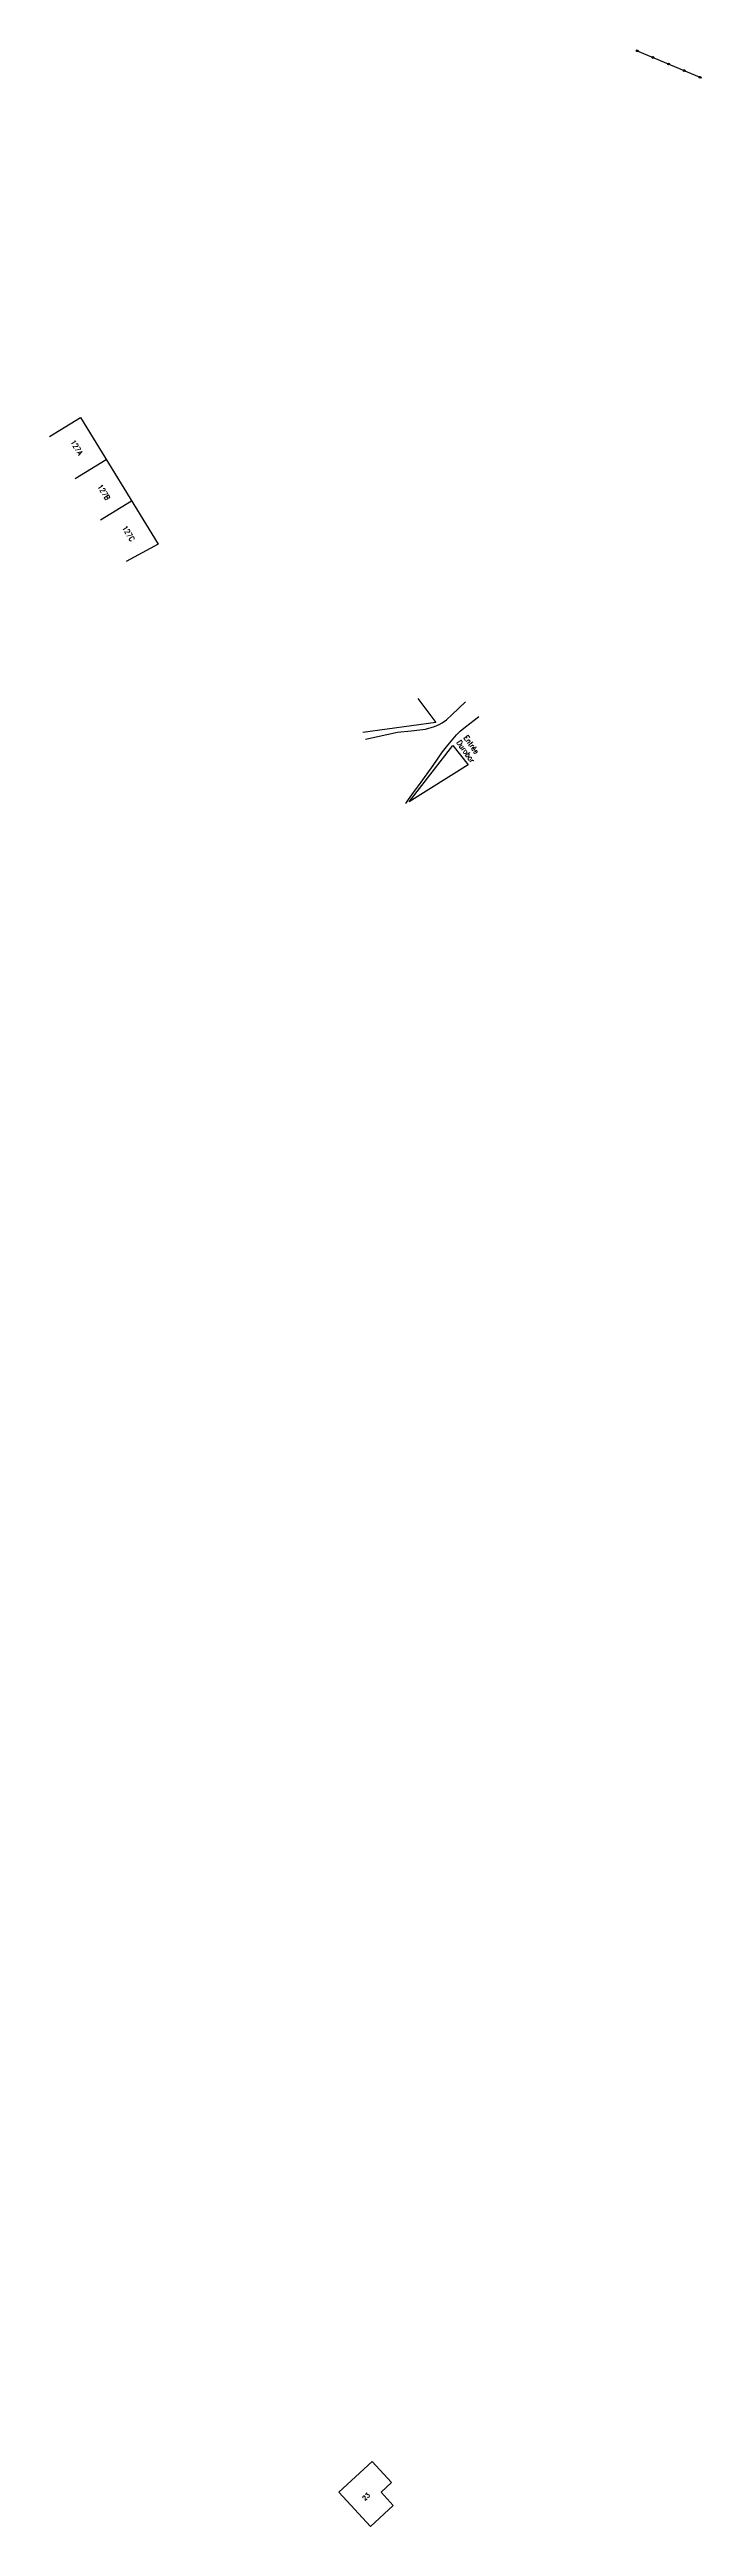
# Model space of a CAD drawing. Header units: millimetres. Extents: x 119599 to 239627, y 124063 to 248684.
# Drawn here: x 128818 to 129000, y 139210 to 139904 of the extents above; entities that cross this region are included whole.
import ezdxf

# ---------------------------------------------------------------- set-up
doc = ezdxf.new("R2010")
doc.units = ezdxf.units.MM
doc.layers.get('0').update_dxf_attribs({"linetype": 'CONTINUOUS'})
for name, color, linetype in [('W0100', 7, 'CONTINUOUS'), ('W0322', 7, 'CONTINUOUS'), ('W0323', 7, 'CONTINUOUS'), ('W0989', 7, 'CONTINUOUS'), ('W0991', 7, 'CONTINUOUS'), ('W1102', 7, 'CONTINUOUS')]:
    doc.layers.add(name, color=color, linetype=linetype)
doc.styles.get("Standard").update_dxf_attribs({"font": 'romans.shx', "width": 0.85})

# ---------------------------------------------------------------- blocks, each defined once
blk = doc.blocks.new('t322o')
at = {"color": 0, "linetype": 'Continuous'}
for radius in [0.25, 0.15]:
    blk.add_circle((0, 0), radius, dxfattribs=at)

msp = doc.modelspace()

# ---------------------------------------------------------------- linework, layer by layer
at = {"layer": 'W0100', "color": 252, "flags": 128}
msp.add_lwpolyline([(128817.64, 139795.55), (128826.31, 139800.86), (128847.98, 139765.44), (128839.03, 139760.57)], dxfattribs=at)
at = {"layer": 'W0100', "color": 252}
msp.add_lwpolyline([(128907.43, 139210.4), (128898.57, 139219.99), (128907.87, 139228.57), (128913.29, 139222.7), (128910.37, 139220), (128913.8, 139216.29), (128907.43, 139210.4)], close=True, dxfattribs=at)
at = {"layer": 'W0322', "color": 252, "flags": 128}
msp.add_lwpolyline([(128982.05, 139903.58), (129000, 139895.96)], dxfattribs=at)
at = {"layer": 'W0323', "color": 252, "flags": 128}
for points in [[(128920.64, 139722.23), (128925.7, 139715.52), (128905.23, 139712.7)], [(128906.01, 139710.81), (128914.93, 139712.81), (128918.77, 139713.17), (128922.81, 139713.67), (128925.32, 139714.33), (128926.64, 139714.95), (128927.48, 139715.44), (128928.64, 139716.27), (128930.25, 139717.71), (128934.01, 139721.3)], [(128917.26, 139692.82), (128918.08, 139693.95), (128919.48, 139695.89), (128920.85, 139697.79), (128922.03, 139699.43), (128924.94, 139703.47), (128927.59, 139707.27), (128928.69, 139708.71), (128930.04, 139710.39), (128931.48, 139712.02), (128932.5, 139713.04), (128934.02, 139714.32), (128936.43, 139716.1), (128937.74, 139717.14)], [(128930.41, 139709.08), (128934.74, 139703.64), (128918.27, 139693.32), (128930.41, 139709.08)]]:
    msp.add_lwpolyline(points, dxfattribs=at)
at = {"layer": 'W1102', "color": 252, "flags": 128}
for points in [[(128824.8, 139783.83), (128833.48, 139789.14)], [(128831.92, 139772.2), (128840.59, 139777.51)]]:
    msp.add_lwpolyline(points, dxfattribs=at)

# ---------------------------------------------------------------- block references
at = {"layer": 'W0322', "color": 252, "rotation": 153.8643150461481}
for p in [(128982.05, 139903.58), (128986.42, 139901.72), (128990.79, 139899.87), (128995.17, 139898.01), (128999.54, 139896.16)]:
    msp.add_blockref('t322o', p, dxfattribs=at)

# ---------------------------------------------------------------- texts
at = {"color": 252, "char_height": 1.5, "width": 4.8299, "attachment_point": 1, "rotation": 301.45234}
for s, insert in [('127A', (128824.69, 139794.8)), ('127B', (128832.24, 139782.36)), ('127C', (128839.15, 139770.8))]:
    msp.add_mtext(s, dxfattribs=dict(at, insert=insert))
at = {"layer": 'W0989', "color": 252, "width": 0.85}
for s, p in [('Durobor', (128931.43, 139709.85)), ('Entrée ', (128933.41, 139711.24))]:
    msp.add_text(s, height=1.5, rotation=305.08245, dxfattribs=at).set_placement(p)
at = {"layer": 'W0991', "color": 252}
msp.add_text('23', height=1.249, rotation=42.73219, dxfattribs=at).set_placement((128905.84, 139217.56))

doc.saveas('drawing.dxf')
